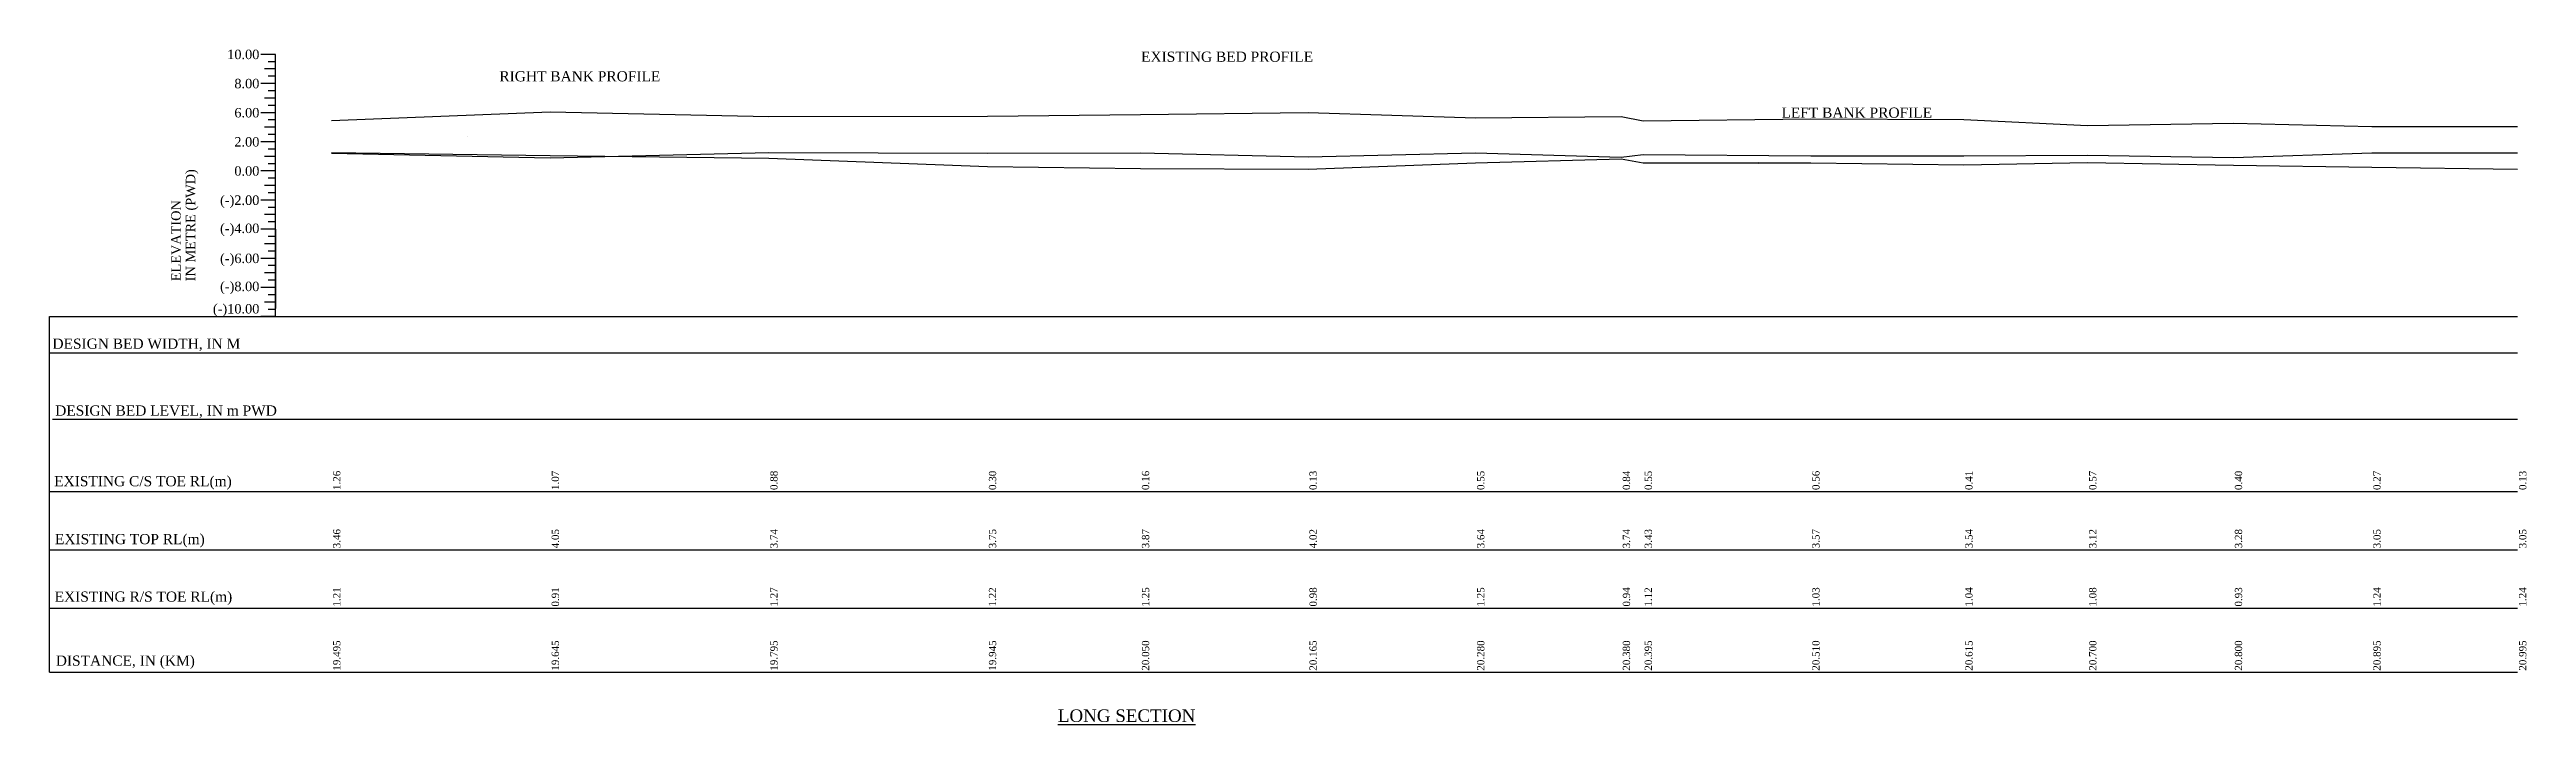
# Model space of a CAD drawing. Header units: metres. Extents: x -148477 to 168932, y -55673 to -2736.
# Drawn here: x 6259.8 to 6429.8, y -12249.3 to -12202.9 of the extents above; entities that cross this region are included whole.
import ezdxf
from ezdxf.enums import TextEntityAlignment as Align

# ---------------------------------------------------------------- set-up
doc = ezdxf.new("R2010")
doc.units = ezdxf.units.M
doc.styles.add('liza', font='times.ttf', dxfattribs={"height": 2})
doc.styles.get("Standard").update_dxf_attribs({"font": 'times.ttf'})

msp = doc.modelspace()

# ---------------------------------------------------------------- texts
at = {"color": 0, "lineweight": 30}
for s, p in [('10.00', (6274.2059, -12203.5882)), ('8.00', (6274.2059, -12205.5882)), ('6.00', (6274.2059, -12207.5882)), ('2.00', (6274.2059, -12209.5882)), ('0.00', (6274.2059, -12211.5882)), ('(-)2.00', (6274.2059, -12213.6014)), ('2.00', (6274.2059, -12213.5882)), ('(-)4.00', (6274.2059, -12215.5264)), ('(-)6.00', (6274.2059, -12217.5882)), ('(-)8.00', (6274.2059, -12219.5132)), ('(-)10.00', (6274.2059, -12221.0476))]:
    msp.add_text(s, height=0.65, dxfattribs=at).set_placement(p, align=Align.RIGHT)
for s, p in [('IN METRE (PWD)', (6269.8059, -12218.8332)), ('ELEVATION', (6268.8059, -12218.8332))]:
    msp.add_text(s, height=0.65, rotation=90, dxfattribs=at).set_placement(p)
at = {"color": 3, "lineweight": 30, "insert": (6334.707, -12203.0705), "char_height": 0.7, "attachment_point": 1}
msp.add_mtext('EXISTING BED PROFILE', dxfattribs=at)
at = {"color": 6, "lineweight": 30, "insert": (6290.6739, -12204.4152), "char_height": 0.7, "attachment_point": 1}
msp.add_mtext('RIGHT BANK PROFILE', dxfattribs=at)
at = {"color": 5, "lineweight": 30, "insert": (6378.6501, -12206.9099), "char_height": 0.7, "attachment_point": 1}
msp.add_mtext('LEFT BANK PROFILE', dxfattribs=at)
at = {"color": 0, "lineweight": 30, "char_height": 0.7, "attachment_point": 1}
for s, insert in [('DESIGN BED WIDTH, IN M', (6260.0037, -12222.7691)), ('DESIGN BED LEVEL, IN m PWD', (6260.1944, -12227.3575)), ('EXISTING C/S TOE RL(m)', (6260.1236, -12232.206)), ('EXISTING TOP RL(m)', (6260.1785, -12236.181)), ('EXISTING R/S TOE RL(m)', (6260.1557, -12240.1307)), ('DISTANCE, IN (KM)', (6260.234, -12244.5238))]:
    msp.add_mtext(s, dxfattribs=dict(at, insert=insert))
at = {"color": 6, "linetype": 'Continuous', "lineweight": -3, "ltscale": 0.5, "char_height": 0.5, "width": 2.15, "attachment_point": 1, "rotation": 90, "style": 'liza'}
for s, insert in [('1.26', (6279.2639, -12233.1632)), ('1.07', (6294.2639, -12233.1632)), ('0.88', (6309.2639, -12233.1632)), ('0.30', (6324.2639, -12233.1632)), ('0.16', (6334.7639, -12233.1632)), ('0.13', (6346.2639, -12233.1632)), ('0.55', (6357.7639, -12233.1632)), ('0.84', (6367.7639, -12233.1632)), ('0.55', (6369.2639, -12233.1632)), ('0.56', (6380.7639, -12233.1632)), ('0.41', (6391.2639, -12233.1632)), ('0.57', (6399.7639, -12233.1632)), ('0.40', (6409.7639, -12233.1632)), ('0.27', (6419.2639, -12233.1632)), ('0.13', (6429.2639, -12233.1632)), ('3.46', (6279.2639, -12237.1632)), ('4.05', (6294.2639, -12237.1632)), ('3.74', (6309.2639, -12237.1632)), ('3.75', (6324.2639, -12237.1632)), ('3.87', (6334.7639, -12237.1632)), ('4.02', (6346.2639, -12237.1632)), ('3.64', (6357.7639, -12237.1632)), ('3.74', (6367.7639, -12237.1632)), ('3.43', (6369.2639, -12237.1632)), ('3.57', (6380.7639, -12237.1632)), ('3.54', (6391.2639, -12237.1632)), ('3.12', (6399.7639, -12237.1632)), ('3.28', (6409.7639, -12237.1632)), ('3.05', (6419.2639, -12237.1632)), ('3.05', (6429.2639, -12237.1632)), ('1.21', (6279.2639, -12241.1632)), ('0.91', (6294.2639, -12241.1632)), ('1.27', (6309.2639, -12241.1632)), ('1.22', (6324.2639, -12241.1632)), ('1.25', (6334.7639, -12241.1632)), ('0.98', (6346.2639, -12241.1632)), ('1.25', (6357.7639, -12241.1632)), ('0.94', (6367.7639, -12241.1632)), ('1.12', (6369.2639, -12241.1632)), ('1.03', (6380.7639, -12241.1632)), ('1.04', (6391.2639, -12241.1632)), ('1.08', (6399.7639, -12241.1632)), ('0.93', (6409.7639, -12241.1632)), ('1.24', (6419.2639, -12241.1632)), ('1.24', (6429.2639, -12241.1632)), ('19.495', (6279.2639, -12245.5632)), ('19.645', (6294.2639, -12245.5632)), ('19.795', (6309.2639, -12245.5632)), ('19.945', (6324.2639, -12245.5632)), ('20.050', (6334.7639, -12245.5632)), ('20.165', (6346.2639, -12245.5632)), ('20.280', (6357.7639, -12245.5632)), ('20.380', (6367.7639, -12245.5632)), ('20.395', (6369.2639, -12245.5632)), ('20.510', (6380.7639, -12245.5632)), ('20.615', (6391.2639, -12245.5632)), ('20.700', (6399.7639, -12245.5632)), ('20.800', (6409.7639, -12245.5632)), ('20.895', (6419.2639, -12245.5632)), ('20.995', (6429.2639, -12245.5632))]:
    msp.add_mtext(s, dxfattribs=dict(at, insert=insert))
at = {"color": 0, "linetype": 'ByBlock', "lineweight": 30, "insert": (6328.9994, -12248.2229), "char_height": 0.861585, "width": 43.932388, "attachment_point": 1}
msp.add_mtext('\\pi-861.6,l861.6,t3.705e+004;{\\LLONG SECTION }', dxfattribs=at)

# ---------------------------------------------------------------- linework, layer by layer
at = {"color": 0, "lineweight": 30}
for p, q in [((6275.3059, -12203.2632), (6274.3059, -12203.2632)), ((6275.3059, -12203.7632), (6274.8059, -12203.7632)), ((6275.3059, -12221.2632), (6275.3059, -12203.2632)), ((6275.3059, -12205.2632), (6274.3059, -12205.2632)), ((6275.3059, -12205.2632), (6274.3059, -12205.2632)), ((6275.3059, -12205.2632), (6274.3059, -12205.2632)), ((6275.3059, -12204.2632), (6274.5559, -12204.2632)), ((6275.3059, -12204.7632), (6274.8059, -12204.7632)), ((6275.3059, -12206.2632), (6274.5559, -12206.2632)), ((6275.3059, -12205.7632), (6274.8059, -12205.7632)), ((6275.3059, -12206.7632), (6274.8059, -12206.7632)), ((6275.3059, -12207.2632), (6274.3059, -12207.2632)), ((6275.3059, -12207.2632), (6274.3059, -12207.2632)), ((6275.3059, -12208.2632), (6274.5559, -12208.2632)), ((6275.3059, -12208.2632), (6274.5559, -12208.2632)), ((6275.3059, -12207.7632), (6274.8059, -12207.7632)), ((6275.3059, -12207.7632), (6274.8059, -12207.7632)), ((6275.3059, -12208.7632), (6274.8059, -12208.7632)), ((6275.3059, -12209.2632), (6274.3059, -12209.2632)), ((6275.3059, -12210.2632), (6274.5559, -12210.2632)), ((6275.3059, -12209.7632), (6274.8059, -12209.7632)), ((6275.3059, -12211.2632), (6274.3059, -12211.2632)), ((6275.3059, -12212.2632), (6274.5559, -12212.2632)), ((6275.3059, -12210.7632), (6274.8059, -12210.7632)), ((6275.3059, -12211.7632), (6274.8059, -12211.7632)), ((6275.3059, -12213.2632), (6274.3059, -12213.2632)), ((6275.3059, -12212.7632), (6274.8059, -12212.7632)), ((6275.3059, -12213.7632), (6274.8059, -12213.7632)), ((6275.3059, -12215.2632), (6274.3059, -12215.2632)), ((6275.3059, -12214.2632), (6274.5559, -12214.2632)), ((6275.3059, -12214.7632), (6274.8059, -12214.7632)), ((6275.3059, -12217.2632), (6274.3059, -12217.2632)), ((6275.3059, -12216.2632), (6274.5559, -12216.2632)), ((6275.3059, -12215.7632), (6274.8059, -12215.7632)), ((6275.3059, -12216.7632), (6274.8059, -12216.7632)), ((6275.3059, -12218.2632), (6274.5559, -12218.2632)), ((6275.3059, -12217.7632), (6274.8059, -12217.7632)), ((6275.3059, -12218.7632), (6274.8059, -12218.7632)), ((6275.3059, -12219.2632), (6274.3059, -12219.2632)), ((6275.3059, -12220.2632), (6274.5559, -12220.2632)), ((6275.3059, -12219.7632), (6274.8059, -12219.7632)), ((6259.8059, -12221.2632), (6429.1611, -12221.2632)), ((6275.3059, -12221.2632), (6274.3059, -12221.2632)), ((6275.3059, -12220.7632), (6274.8059, -12220.7632)), ((6259.8059, -12223.7578), (6429.1611, -12223.7578)), ((6260.0001, -12228.3104), (6429.1611, -12228.3104)), ((6259.8059, -12245.6632), (6429.1611, -12245.6632))]:
    msp.add_line(p, q, dxfattribs=at)
at = {"lineweight": 30}
for p, q in [((6275.3059, -12215.2632), (6275.3059, -12220.6932)), ((6259.8059, -12245.6632), (6259.8059, -12221.2632)), ((6259.8059, -12233.2632), (6429.1611, -12233.2632)), ((6259.8059, -12237.2632), (6429.1611, -12237.2632)), ((6259.8059, -12241.2632), (6429.1611, -12241.2632))]:
    msp.add_line(p, q, dxfattribs=at)
at = {"color": 3, "lineweight": 30}
msp.add_lwpolyline([(6334.5754, -12203.4859, 0, 0, 0), (6333.7035, -12203.4667, 0, 0, 0), (6332.7279, -12207.5964, 0.2996, 0, 0), (6332.4344, -12208.8456, 0, 0, 0)], format="xyseb", dxfattribs=at)
at = {"color": 6, "lineweight": 30}
msp.add_lwpolyline([(6290.4947, -12204.7976, 0, 0, 0), (6289.3384, -12204.8038, 0, 0, 0), (6288.7189, -12207.795, 0.2996, 0, 0), (6288.4897, -12208.9304, 0, 0, 0)], format="xyseb", dxfattribs=at)
at = {"color": 5, "lineweight": 30}
msp.add_lwpolyline([(6378.5853, -12207.286, 0, 0, 0), (6377.8802, -12207.2857, 0, 0, 0), (6377.3259, -12209.6353, 0.2996, 0, 0), (6377.0491, -12210.7173, 0, 0, 0)], format="xyseb", dxfattribs=at)
at = {"color": 3, "linetype": 'Continuous', "lineweight": -3, "ltscale": 0.5}
msp.add_lwpolyline([(6279.1639, -12207.8032), (6294.1639, -12207.2132), (6309.1639, -12207.5232), (6324.1639, -12207.5132), (6334.6639, -12207.3932), (6346.1639, -12207.2432), (6357.6639, -12207.6232), (6367.6639, -12207.5232), (6369.1639, -12207.8332), (6380.6639, -12207.6932), (6391.1639, -12207.7232), (6399.6639, -12208.1432), (6409.6639, -12207.9832), (6419.1639, -12208.2132), (6429.1639, -12208.2132)], dxfattribs=at)
at = {"color": 0, "lineweight": 30}
msp.add_lwpolyline([(6270.3059, -12218.9632, 0, 0, 0), (6270.3059, -12211.2165, 0.2767, 0, 0), (6270.3059, -12210.6632, 0, 0, 0)], format="xyseb", dxfattribs=at)
at = {"color": 6, "linetype": 'Continuous', "lineweight": -3, "ltscale": 0.5}
msp.add_lwpolyline([(6279.1639, -12210.0532), (6294.1639, -12210.3532), (6309.1639, -12209.9932), (6324.1639, -12210.0432), (6334.6639, -12210.0132), (6346.1639, -12210.2832), (6357.6639, -12210.0132), (6367.6639, -12210.3232), (6369.1639, -12210.1432), (6380.6639, -12210.2332), (6391.1639, -12210.2232), (6399.6639, -12210.1832), (6409.6639, -12210.3332), (6419.1639, -12210.0232), (6429.1639, -12210.0232)], dxfattribs=at)
at = {"color": 5, "linetype": 'Continuous', "lineweight": -3, "ltscale": 0.5}
msp.add_lwpolyline([(6279.1639, -12210.0032), (6294.1639, -12210.1932), (6309.1639, -12210.3832), (6324.1639, -12210.9632), (6334.6639, -12211.1032), (6346.1639, -12211.1332), (6357.6639, -12210.7132), (6367.6639, -12210.4232), (6369.1639, -12210.7132), (6380.6639, -12210.7032), (6391.1639, -12210.8532), (6399.6639, -12210.6932), (6409.6639, -12210.8632), (6419.1639, -12210.9932), (6429.1639, -12211.1332)], dxfattribs=at)

msp.set_redraw_order([(e.dxf.handle, doc.entitydb.next_handle()) for e in msp.query("TEXT MTEXT ATTDEF DIMENSION ARC_DIMENSION")])  # texts and dimensions are drawn at this point

doc.saveas('drawing.dxf')
